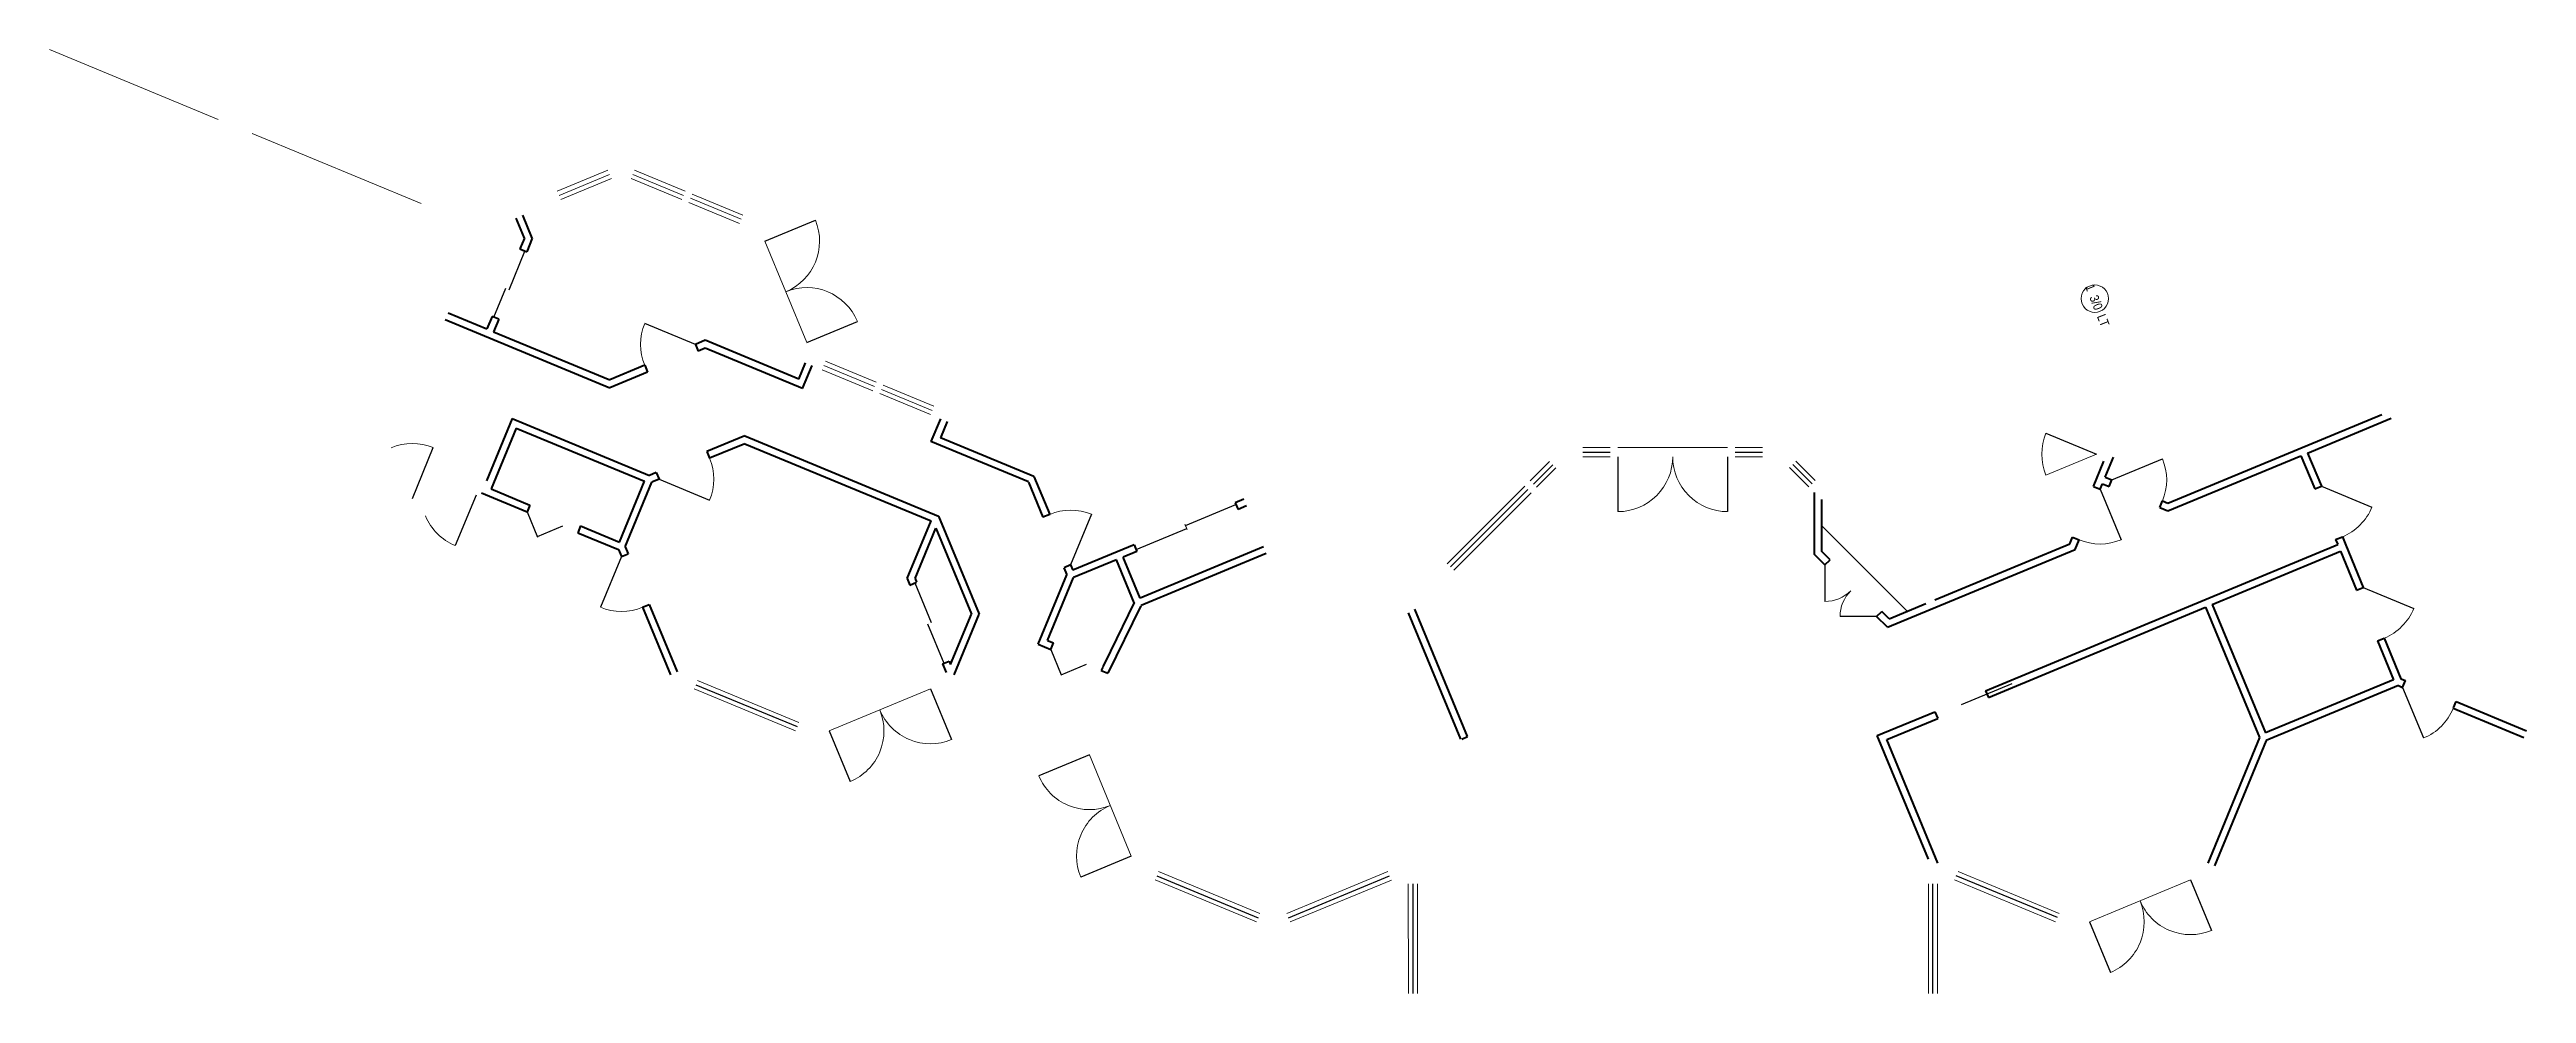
# Model space of a CAD drawing. Header units: inches. Extents: x 2775 to 35798, y 1675 to 10350.
# Drawn here: x 24063 to 25690, y 7272 to 7891 of the extents above; entities that cross this region are included whole.
import ezdxf

# ---------------------------------------------------------------- set-up
doc = ezdxf.new("R2010")
doc.units = ezdxf.units.IN
doc.header["$LTSCALE"] = 0.5
doc.header["$MEASUREMENT"] = 0
for name, color, linetype, lineweight in [('DOORS', 7, 'CONTINUOUS', 30), ('INT WALLS', 7, 'CONTINUOUS', 40), ('MILLWORK', 7, 'CONTINUOUS', 20)]:
    doc.layers.add(name, color=color, linetype=linetype, lineweight=lineweight)
doc.styles.add('ARCHENTLTD', font='technical.ttf', dxfattribs={"height": 6})

msp = doc.modelspace()

# ---------------------------------------------------------------- texts
at = {"layer": 'DOORS', "color": 7, "linetype": 'Continuous', "lineweight": 30, "ltscale": 1.5, "insert": (25416.316, 7710.947), "char_height": 6, "attachment_point": 3, "rotation": 291.481039, "style": 'ARCHENTLTD'}
msp.add_mtext('1  3/0  LT\\P\\P{\\H1.999x;  }', dxfattribs=at)

# ---------------------------------------------------------------- linework, layer by layer
at = {"layer": 'DOORS', "lineweight": 20, "ltscale": 75}
for p, q in [((24062.614, 7891.388), (24173.487, 7845.484)), ((24195.829, 7836.233), (24306.702, 7790.329))]:
    msp.add_line(p, q, dxfattribs=at)
at = {"layer": 'DOORS', "lineweight": 9, "ltscale": 50}
for p, q in [((24480.338, 7798.446), (24447.076, 7812.217)), ((24429.492, 7812.202), (24396.232, 7798.425)), ((24431.788, 7806.659), (24398.529, 7792.881)), ((24478.043, 7792.902), (24444.781, 7806.673)), ((24518.22, 7782.762), (24484.958, 7796.533)), ((24515.924, 7777.218), (24482.663, 7790.989)), ((24560.159, 7699.134), (24532.586, 7765.645)), ((24572.563, 7686.751), (24605.825, 7672.98)), ((24570.268, 7681.207), (24603.53, 7667.436)), ((24610.445, 7671.067), (24643.707, 7657.296)), ((24608.15, 7665.524), (24641.412, 7651.752)), ((25035.477, 7608.244), (25048.208, 7620.968)), ((25093.17, 7630.025), (25165.17, 7630.037)), ((25170.17, 7630.037), (25188.17, 7630.04)), ((25170.172, 7624.037), (25188.172, 7624.04)), ((25218.638, 7604.212), (25205.902, 7616.931)), ((25222.888, 7608.447), (25210.152, 7621.167)), ((24981.012, 7553.814), (25031.94, 7604.71)), ((25039.726, 7603.992), (25052.458, 7616.716)), ((24985.254, 7549.57), (25036.181, 7600.466)), ((24486.154, 7471.601), (24552.678, 7444.059)), ((24488.449, 7477.145), (24554.973, 7449.603)), ((24641.435, 7471.617), (24574.916, 7444.061)), ((24773.428, 7361.873), (24745.855, 7428.384)), ((24855.616, 7318.636), (24789.092, 7346.179)), ((24857.91, 7324.18), (24791.386, 7351.722)), ((24941.973, 7351.694), (24875.558, 7324.182)), ((24944.292, 7346.16), (24877.854, 7318.638)), ((24955.452, 7343.68), (24955.463, 7271.68)), ((24961.452, 7343.681), (24961.463, 7271.681)), ((25314.326, 7346.216), (25380.773, 7318.714)), ((25316.643, 7351.751), (25383.067, 7324.258)), ((25402.981, 7318.711), (25469.496, 7346.275))]:
    msp.add_line(p, q, dxfattribs=at)
at = {"layer": 'DOORS', "lineweight": 20, "ltscale": 50}
for p, q in [((24430.64, 7809.431), (24397.381, 7795.653)), ((24479.19, 7795.674), (24445.929, 7809.445)), ((24517.072, 7779.99), (24483.81, 7793.761)), ((24571.416, 7683.979), (24604.678, 7670.208)), ((24609.297, 7668.295), (24642.559, 7654.524)), ((24810.062, 7576.207), (24808.709, 7579.486))]:
    msp.add_line(p, q, dxfattribs=at)
at = {"layer": 'DOORS', "ltscale": 50}
for p, q in [((24532.586, 7765.645), (24565.842, 7779.431)), ((24364.554, 7733.743), (24375.002, 7758.977)), ((24354.605, 7715.686), (24362.519, 7734.802)), ((24486.955, 7697.862), (24453.695, 7711.637)), ((24560.159, 7699.134), (24593.415, 7712.92)), ((25374.439, 7639.52), (25407.701, 7625.749)), ((24301.001, 7596.743), (24314.665, 7630.048)), ((25037.593, 7606.126), (25050.325, 7618.85)), ((25070.171, 7627.008), (25088.171, 7627.015)), ((25093.172, 7624.017), (25093.172, 7588.017)), ((25165.172, 7624.045), (25165.172, 7588.045)), ((25170.171, 7627.047), (25188.171, 7627.053)), ((25208.027, 7619.049), (25220.734, 7606.3)), ((25417.744, 7608.841), (25451, 7622.627)), ((24463.148, 7609.309), (24496.346, 7595.559)), ((24983.129, 7551.696), (25034.056, 7602.592)), ((25410.023, 7602.771), (25423.8, 7569.512)), ((25555.395, 7604.774), (25588.657, 7591.003)), ((24342.978, 7598.907), (24329.11, 7565.686)), ((24376.422, 7587.974), (24383.313, 7571.345)), ((24747.336, 7586.253), (24733.569, 7552.989)), ((24808.931, 7578.958), (24842.19, 7592.736)), ((24399.564, 7578.392), (24382.936, 7571.501)), ((24776.576, 7563.202), (24809.835, 7576.979)), ((24438.414, 7558.47), (24424.647, 7525.206)), ((25229.191, 7553.039), (25229.191, 7529.039)), ((24631.18, 7541.179), (24641.948, 7515.203)), ((25582.926, 7538.243), (25616.172, 7524.433)), ((24639.596, 7514.255), (24650.281, 7488.48)), ((25263.154, 7519.12), (25239.154, 7519.12)), ((24720.474, 7497.48), (24727.335, 7480.922)), ((24727.335, 7480.922), (24743.893, 7487.784)), ((24487.303, 7474.378), (24553.83, 7446.842)), ((24641.433, 7471.621), (24655.221, 7438.366)), ((25319.039, 7461.363), (25352.297, 7475.145)), ((25608.803, 7472.659), (25622.59, 7439.402)), ((24574.912, 7444.072), (24588.7, 7410.817)), ((24745.86, 7428.386), (24712.6, 7414.61)), ((24773.438, 7361.877), (24740.179, 7348.101)), ((24790.241, 7348.955), (24856.767, 7321.419)), ((24876.702, 7321.421), (24943.156, 7348.871)), ((24958.452, 7343.681), (24958.463, 7271.681)), ((25300.183, 7271.701), (25300.171, 7343.701)), ((25381.924, 7321.497), (25315.461, 7348.928)), ((25469.49, 7346.29), (25483.267, 7313.03)), ((25402.982, 7318.711), (25416.758, 7285.451))]:
    msp.add_line(p, q, dxfattribs=at)
at = {"layer": 'DOORS', "color": 7, "lineweight": 9, "ltscale": 50}
for p, q in [((25070.17, 7630.021), (25088.17, 7630.024)), ((25070.171, 7624.021), (25088.171, 7624.024))]:
    msp.add_line(p, q, dxfattribs=at)
at = {"layer": 'DOORS', "lineweight": 9, "ltscale": 75}
for p, q in [((25374.443, 7611.967), (25407.701, 7625.749)), ((25297.183, 7271.7), (25297.171, 7343.7)), ((25303.183, 7271.701), (25303.171, 7343.701))]:
    msp.add_line(p, q, dxfattribs=at)
at = {"layer": 'DOORS', "color": 7, "linetype": 'Continuous', "lineweight": 20, "ltscale": 7.5}
msp.add_circle((25406.507, 7727.852), 9, dxfattribs=at)
at = {"layer": 'DOORS', "lineweight": 9, "ltscale": 50}
for centre, radius, start, end in [((24532.586, 7765.645), 36, 292.516698, 22.516698), ((24560.159, 7699.134), 36, 22.516698, 112.516698), ((24486.955, 7697.862), 36, 157.501905, 202.501905), ((24301.001, 7596.743), 36, 67.692109, 112.692109), ((24463.148, 7609.309), 35.933, 337.501905, 22.501905), ((25093.167, 7624.025), 36.008, 270.009332, 0.022067), ((25165.172, 7624.037), 35.998, 179.996594, 270), ((25417.744, 7608.841), 36, 337.516724, 22.516724), ((24342.978, 7598.907), 36, 202.341309, 247.341309), ((24733.569, 7552.989), 36, 67.516709, 112.516709), ((25555.395, 7604.774), 36.001, 292.506283, 337.509343), ((25410.023, 7602.771), 36, 247.501963, 292.501963), ((25229.191, 7553.039), 24, 270, 315.036577), ((25263.154, 7519.12), 24, 135.036577, 180), ((24438.414, 7558.47), 36, 247.516709, 292.516709), ((25582.926, 7538.243), 36, 292.443135, 337.443395), ((24574.915, 7444.064), 35.998, 292.518672, 22.522079), ((24641.435, 7471.631), 36.008, 202.496605, 292.50934), ((25608.803, 7472.659), 36.001, 292.516724, 337.516724), ((24745.865, 7428.395), 36.008, 202.509332, 292.522067), ((24773.431, 7361.874), 35.998, 112.496594, 202.5), ((25402.973, 7318.716), 36.008, 292.509332, 22.522067), ((25469.493, 7346.283), 35.998, 202.496594, 292.5)]:
    msp.add_arc(centre, radius, start, end, dxfattribs=at)
at = {"layer": 'DOORS', "lineweight": 9, "ltscale": 75}
msp.add_arc((25407.701, 7625.749), 36, 157.509343, 202.509343, dxfattribs=at)
at = {"layer": 'INT WALLS', "ltscale": 50}
for p, q in [((24374.688, 7767.623), (24369.246, 7780.751)), ((24379.836, 7767.61), (24373.634, 7782.569)), ((24371.74, 7760.474), (24376.129, 7758.657)), ((24324.474, 7718.525), (24349.998, 7707.958)), ((24357.767, 7714.307), (24353.379, 7716.124)), ((24322.657, 7714.136), (24430.685, 7669.41)), ((24354.386, 7706.141), (24430.684, 7674.552)), ((24493.406, 7700.534), (24486.955, 7697.862)), ((24453.696, 7684.084), (24430.684, 7674.552)), ((24453.696, 7684.084), (24455.514, 7679.696)), ((24486.955, 7697.862), (24488.773, 7693.473)), ((24493.407, 7695.393), (24488.773, 7693.473)), ((24554.885, 7675.094), (24559.254, 7685.649)), ((24557.457, 7668.889), (24563.685, 7683.933)), ((24455.514, 7679.696), (24430.685, 7669.41)), ((25454.607, 7593.584), (25595.098, 7651.851)), ((24366.688, 7649.096), (24349.753, 7608.193)), ((24369.26, 7642.89), (24352.715, 7602.93)), ((24366.688, 7649.096), (24456.76, 7611.804)), ((24369.26, 7642.89), (24453.569, 7607.984)), ((24519.482, 7637.787), (24494.527, 7627.449)), ((24519.482, 7637.787), (24646.781, 7585.083)), ((24647.995, 7649.027), (24641.773, 7633.999)), ((24652.341, 7647.108), (24647.979, 7636.571)), ((25546.387, 7626.507), (25601.304, 7649.283)), ((24494.51, 7627.49), (24496.345, 7623.061)), ((24519.483, 7632.646), (24496.345, 7623.061)), ((24519.483, 7632.646), (24641.86, 7581.979)), ((25405.634, 7604.589), (25412.538, 7621.259)), ((25413.298, 7610.681), (25418.745, 7623.831)), ((25454.608, 7588.443), (25541.999, 7624.687)), ((25541.999, 7624.687), (25551.005, 7602.954)), ((25546.387, 7626.507), (25555.393, 7604.773)), ((24352.715, 7602.93), (24378.239, 7592.362)), ((24437.025, 7568.024), (24453.569, 7607.984)), ((24440.881, 7564.921), (24458.454, 7607.365)), ((24461.271, 7613.673), (24456.76, 7611.804)), ((24463.148, 7609.309), (24458.454, 7607.365)), ((24461.253, 7613.713), (24463.148, 7609.309)), ((24705.84, 7607.475), (24715.395, 7584.426)), ((24709.468, 7611.127), (24719.783, 7586.245)), ((25222.139, 7600.641), (25222.139, 7560.083)), ((25405.634, 7604.589), (25410.023, 7602.771)), ((25410.023, 7602.771), (25411.481, 7606.292)), ((25411.481, 7606.292), (25415.928, 7604.452)), ((25413.298, 7610.681), (25417.744, 7608.841)), ((25415.928, 7604.452), (25417.744, 7608.841)), ((25551.129, 7603.008), (25555.392, 7604.775)), ((24346.503, 7600.361), (24376.422, 7587.974)), ((24646.781, 7585.083), (24673.503, 7520.622)), ((24719.783, 7586.245), (24715.395, 7584.426)), ((24847.289, 7596.173), (24841.716, 7593.865)), ((24841.719, 7593.866), (24843.536, 7589.477)), ((24849.108, 7591.785), (24843.534, 7589.476)), ((25226.889, 7595.972), (25226.889, 7562.052)), ((25449.191, 7590.685), (25451.008, 7595.074)), ((25449.191, 7590.685), (25454.608, 7588.443)), ((25451.008, 7595.074), (25454.607, 7593.584)), ((24409.684, 7574.203), (24436.493, 7563.103)), ((24411.501, 7578.591), (24437.025, 7568.024)), ((24626.165, 7544.07), (24641.86, 7581.979)), ((24631.307, 7544.071), (24644.965, 7577.059)), ((24644.965, 7577.059), (24668.362, 7520.621)), ((25390.01, 7566.865), (25391.859, 7571.329)), ((25391.859, 7571.329), (25396.247, 7569.511)), ((25393.646, 7563.23), (25396.247, 7569.511)), ((25564.787, 7569.697), (25569.175, 7571.515)), ((25564.787, 7569.697), (25566.175, 7566.348)), ((25569.175, 7571.515), (25571.472, 7565.972)), ((24436.493, 7563.103), (24438.414, 7558.47)), ((24438.414, 7558.47), (24442.802, 7560.289)), ((24440.881, 7564.921), (24442.802, 7560.289)), ((24733.569, 7552.989), (24729.255, 7551.204)), ((24733.569, 7552.989), (24734.958, 7549.64)), ((24764.081, 7561.704), (24734.958, 7549.64)), ((24763.705, 7556.407), (24735.506, 7544.725)), ((24775.394, 7528.211), (24763.705, 7556.407)), ((24775.198, 7566.309), (24764.081, 7561.704)), ((24777.016, 7561.921), (24768.094, 7558.225)), ((24779.256, 7531.299), (24768.094, 7558.225)), ((24775.198, 7566.309), (24777.016, 7561.921)), ((24860.27, 7564.86), (24779.256, 7531.299)), ((24861.987, 7560.429), (24779.804, 7526.385)), ((25229.191, 7553.039), (25222.139, 7560.083)), ((25232.548, 7556.4), (25226.889, 7562.052)), ((25229.191, 7553.039), (25232.548, 7556.4)), ((25270.206, 7512.076), (25393.646, 7563.23)), ((25301.322, 7530.113), (25390.01, 7566.865)), ((25479.683, 7530.505), (25566.175, 7566.348)), ((25483.695, 7527.026), (25567.991, 7561.959)), ((25567.991, 7561.959), (25578.536, 7536.429)), ((25571.473, 7565.97), (25582.926, 7538.243)), ((24626.165, 7544.07), (24627.921, 7539.834)), ((24627.918, 7539.833), (24632.312, 7541.646)), ((24631.307, 7544.071), (24632.312, 7541.646)), ((24712.182, 7500.913), (24731.102, 7546.537)), ((24718.39, 7503.483), (24735.484, 7544.703)), ((24729.181, 7551.17), (24731.102, 7546.537)), ((25578.536, 7536.429), (25582.926, 7538.243)), ((24452.2, 7525.214), (24456.588, 7527.033)), ((24452.2, 7525.214), (24470.608, 7480.812)), ((24456.588, 7527.033), (24474.953, 7482.733)), ((24654.678, 7487.57), (24668.362, 7520.621)), ((24657.039, 7480.856), (24673.503, 7520.622)), ((24779.665, 7526.254), (24757.991, 7481.947)), ((24775.398, 7528.342), (24759.761, 7496.374)), ((24990.016, 7438.587), (24955.568, 7521.685)), ((24994.404, 7440.406), (24959.726, 7524.058)), ((25263.154, 7519.12), (25266.511, 7522.481)), ((25271.319, 7517.679), (25266.511, 7522.481)), ((25271.319, 7517.679), (25295.589, 7527.737)), ((25334.758, 7470.448), (25479.683, 7530.505)), ((25336.577, 7466.06), (25479.307, 7525.208)), ((25479.307, 7525.208), (25514.773, 7439.624)), ((25483.695, 7527.026), (25518.629, 7442.728)), ((24718.39, 7503.483), (24722.297, 7501.866)), ((25270.206, 7512.076), (25263.154, 7519.12)), ((25592.28, 7503.156), (25596.67, 7504.969)), ((25592.28, 7503.156), (25602.828, 7477.62)), ((25596.67, 7504.969), (25607.705, 7478.254)), ((24649.369, 7488.104), (24653.713, 7489.897)), ((24649.369, 7488.104), (24651.741, 7482.38)), ((24649.374, 7488.106), (24651.747, 7482.383)), ((24653.713, 7489.897), (24654.678, 7487.57)), ((24712.182, 7500.913), (24720.474, 7497.48)), ((24720.474, 7497.48), (24722.297, 7501.866)), ((24759.761, 7496.374), (24754.759, 7486.149)), ((24754.628, 7485.882), (24753.593, 7483.767)), ((24753.593, 7483.767), (24757.991, 7481.947)), ((25334.758, 7470.448), (25336.577, 7466.06)), ((25602.828, 7477.62), (25518.629, 7442.728)), ((25606.031, 7473.806), (25519.162, 7437.807)), ((25606.031, 7473.806), (25608.803, 7472.659)), ((25607.705, 7478.254), (25610.619, 7477.048)), ((25608.803, 7472.659), (25610.619, 7477.048)), ((25263.567, 7440.946), (25301.501, 7456.666)), ((25301.501, 7456.666), (25303.32, 7452.278)), ((25642.067, 7458.891), (25688.342, 7439.74)), ((25642.228, 7459.281), (25643.884, 7463.28)), ((25643.884, 7463.28), (25690.159, 7444.129)), ((24990.646, 7438.736), (24994.404, 7440.406)), ((25297.191, 7359.808), (25263.567, 7440.946)), ((25269.774, 7438.376), (25303.32, 7452.278)), ((25303.397, 7357.239), (25269.774, 7438.376)), ((25514.773, 7439.624), (25480.686, 7357.322)), ((25519.162, 7437.807), (25485.074, 7355.505))]:
    msp.add_line(p, q, dxfattribs=at)
at = {"layer": 'INT WALLS', "color": 7, "ltscale": 50}
for p, q in [((24374.688, 7767.594), (24371.74, 7760.474)), ((24379.836, 7767.61), (24376.129, 7758.657)), ((24353.379, 7716.124), (24349.998, 7707.958)), ((24357.767, 7714.307), (24354.386, 7706.141)), ((24554.885, 7675.094), (24493.406, 7700.534)), ((24557.457, 7668.889), (24493.407, 7695.393)), ((24705.819, 7607.496), (24641.773, 7633.999)), ((24709.468, 7611.127), (24647.979, 7636.571)), ((24378.239, 7592.362), (24376.422, 7587.974)), ((24411.501, 7578.591), (24409.684, 7574.203))]:
    msp.add_line(p, q, dxfattribs=at)
at = {"layer": 'INT WALLS', "lineweight": 20, "ltscale": 50}
for p, q in [((24843.321, 7589.984), (24841.968, 7593.263)), ((24810.042, 7576.253), (24808.69, 7579.532))]:
    msp.add_line(p, q, dxfattribs=at)
at = {"layer": 'MILLWORK', "ltscale": 50}
msp.add_line((25283.32, 7522.652), (25226.889, 7579.012), dxfattribs=at)

msp.set_redraw_order([(e.dxf.handle, doc.entitydb.next_handle()) for e in msp.query("TEXT MTEXT ATTDEF DIMENSION ARC_DIMENSION")])  # texts and dimensions are drawn at this point

doc.saveas('drawing.dxf')
